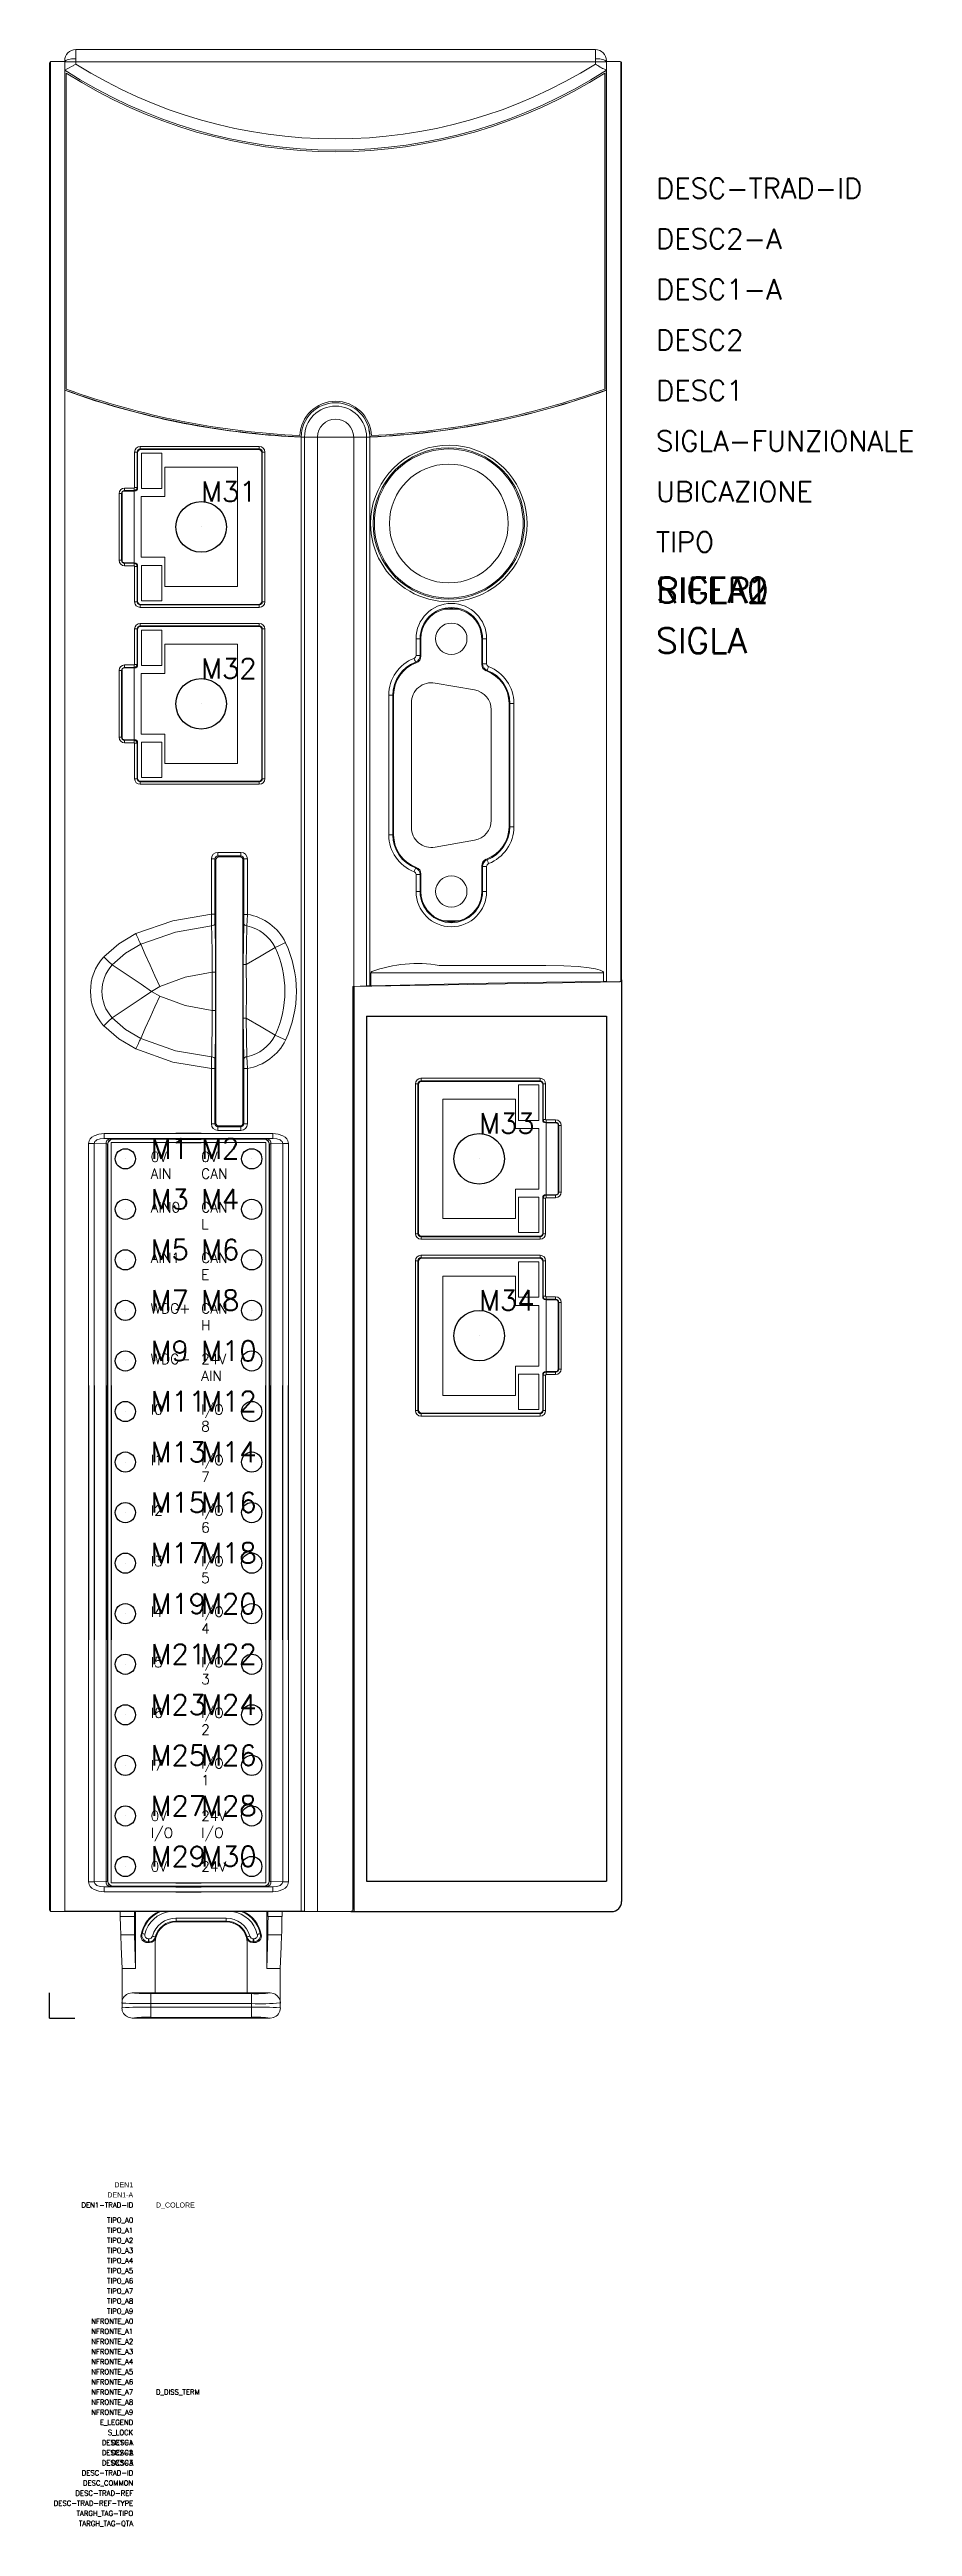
# Model space of a CAD drawing. Extents: x 0 to 85, y -50 to 195.
import ezdxf
from ezdxf.enums import TextEntityAlignment as Align

# ---------------------------------------------------------------- set-up
doc = ezdxf.new("R2010")
doc.units = 0
doc.header["$LTSCALE"] = 4
doc.layers.get('0').update_dxf_attribs({"linetype": 'CONTINUOUS'})
doc.styles.add('E_Comp-Data', font='arial.ttf')
doc.styles.add('E_Default-Att', font='romans.shx')
doc.styles.add('E_Desc', font='arial.ttf')
doc.styles.add('E_Lang-ID', font='romans.shx')
doc.styles.get("Standard").update_dxf_attribs({"font": 'romans.shx'})

msp = doc.modelspace()

# ---------------------------------------------------------------- texts
at = {"char_height": 1, "attachment_point": 1}
for s, insert in [('0V AIN', (10, 85.7)), ('0V CAN', (15, 85.7)), ('AIN0', (10, 80.7)), ('CAN L', (15, 80.7)), ('AIN1', (10, 75.7)), ('CAN E', (15, 75.7)), ('WDG+', (10, 70.7)), ('CAN H', (15, 70.7)), ('WDG-', (10, 65.7)), ('24V AIN', (15, 65.7)), ('I0', (10, 60.7)), ('I/O 8', (15, 60.7)), ('I1', (10, 55.7)), ('I/O 7', (15, 55.7)), ('I2', (10, 50.7)), ('I/O 6', (15, 50.7)), ('I3', (10, 45.7)), ('I/O 5', (15, 45.7)), ('I4', (10, 40.7)), ('I/O 4', (15, 40.7)), ('I5', (10, 35.7)), ('I/O 3', (15, 35.7)), ('I6', (10, 30.7)), ('I/O 2', (15, 30.7)), ('I7', (10, 25.5)), ('I/O 1', (15, 25.7)), ('0V I/O', (10, 20.5)), ('24V I/O', (15, 20.5)), ('0V', (10, 15.5)), ('24V', (15, 15.5))]:
    msp.add_mtext_dynamic_manual_height_columns(s, width=2.5, gutter_width=1, heights=[0], dxfattribs=dict(at, insert=insert))
at = {"color": 3}
for tag, p, s, height, flags in [('DESC-TRAD-ID', (60, 180), '', 2, 8), ('DESC2-A', (60, 175), '', 2, 8), ('DESC1-A', (60, 170), '', 2, 8), ('DESC2', (60, 165), '', 2, 8), ('DESC1', (60, 160), '', 2, 8), ('SIGLA-FUNZIONALE', (60, 155), '', 2, 9), ('UBICAZIONE', (60, 150), '', 2, 8), ('TIPO', (60, 145), '', 2, 9), ('SIGLA0', (60, 140), '', 2.5, 9), ('SIGLA1', (60, 140), '', 2.5, 9), ('SIGLA2', (60, 140), '', 2.5, 9), ('RIFER', (60, 140), 'RIFER ?', 2.5, 8), ('SIGLA', (60, 135), 'SIGLA ?', 2.5, 8)]:
    msp.add_attdef(tag, p, s, height=height, dxfattribs=dict(at, flags=flags))
at = {"color": 4, "flags": 8}
for tag, p in [('M31', (15, 150)), ('M32', (15, 132.5)), ('M33', (42.5, 87.5)), ('M1', (10, 85)), ('M2', (15, 85)), ('M3', (10, 80)), ('M4', (15, 80)), ('M5', (10, 75)), ('M6', (15, 75)), ('M7', (10, 70)), ('M8', (15, 70)), ('M34', (42.5, 70)), ('M9', (10, 65)), ('M10', (15, 65)), ('M11', (10, 60)), ('M12', (15, 60)), ('M13', (10, 55)), ('M14', (15, 55)), ('M15', (10, 50)), ('M16', (15, 50)), ('M17', (10, 45)), ('M18', (15, 45)), ('M19', (10, 40)), ('M20', (15, 40)), ('M21', (10, 35)), ('M22', (15, 35)), ('M23', (10, 30)), ('M24', (15, 30)), ('M25', (10, 25)), ('M26', (15, 25)), ('M27', (10, 20)), ('M28', (15, 20)), ('M29', (10, 15)), ('M30', (15, 15))]:
    msp.add_attdef(tag, p, '', height=2, dxfattribs=at)
at = {"flags": 9}
for tag, p, s, height in [('F31', (15, 147.5), '', 0.00001), ('F32', (15, 130), '', 0.00001), ('F1', (7.5, 85), '', 0.00001), ('F2', (20, 85), '', 0.00001), ('F33', (42.5, 85), '', 0.00001), ('F3', (7.5, 80), '', 0.00001), ('F4', (20, 80), '', 0.00001), ('F5', (7.5, 75), '', 0.00001), ('F6', (20, 75), '', 0.00001), ('F7', (7.5, 70), '', 0.00001), ('F8', (20, 70), '', 0.00001), ('F34', (42.5, 67.5), '', 0.00001), ('F9', (7.5, 65), '', 0.00001), ('F10', (20, 65), '', 0.00001), ('F11', (7.5, 60), '', 0.00001), ('F12', (20, 60), '', 0.00001), ('F13', (7.5, 55), '', 0.00001), ('F14', (20, 55), '', 0.00001), ('F15', (7.5, 50), '', 0.00001), ('F16', (20, 50), '', 0.00001), ('F17', (7.5, 45), '', 0.00001), ('F18', (20, 45), '', 0.00001), ('F19', (7.5, 40), '', 0.00001), ('F20', (20, 40), '', 0.00001), ('F21', (7.5, 35), '', 0.00001), ('F22', (20, 35), '', 0.00001), ('F23', (7.5, 30), '', 0.00001), ('F24', (20, 30), '', 0.00001), ('F25', (7.5, 25), '', 0.00001), ('F26', (20, 25), '', 0.00001), ('F27', (7.5, 20), '', 0.00001), ('F28', (20, 20), '', 0.00001), ('F29', (7.5, 15), '', 0.00001), ('F30', (20, 15), '', 0.00001), ('TIPOSIG', (0, 0), '3', 0.00000001), ('POSIZIONE', (0, 0), '', 0.00000001), ('P-TABELLA', (0, 0), '', 0.00000001), ('T-TABELLA', (0, 0), '', 0.00000001), ('H-TABELLA', (0, 0), '', 0.00000001), ('CODICE', (0, 0), '1xNNN', 0.00000001), ('NOTE1', (0, 0), '', 0.00000001), ('NOTE2', (0, 0), '', 0.00000001)]:
    msp.add_attdef(tag, p, s, height=height, dxfattribs=at)
at = {"color": 3, "flags": 9}
for tag, text, style, p in [('DEN1', '', 'E_Desc', (8.28, -16.74)), ('DEN1-A', '', 'E_Desc', (8.28, -17.74)), ('TIPO_A0', '', 'E_Default-Att', (8.28, -20.24)), ('TIPO_A1', '', 'E_Default-Att', (8.28, -21.24)), ('TIPO_A2', '', 'E_Default-Att', (8.28, -22.24)), ('TIPO_A3', '', 'E_Default-Att', (8.28, -23.24)), ('TIPO_A4', '', 'E_Default-Att', (8.28, -24.24)), ('TIPO_A5', '', 'E_Default-Att', (8.28, -25.24)), ('TIPO_A6', '', 'E_Default-Att', (8.28, -26.24)), ('TIPO_A7', '', 'E_Default-Att', (8.28, -27.24)), ('TIPO_A8', '', 'E_Default-Att', (8.28, -28.24)), ('TIPO_A9', '', 'E_Default-Att', (8.28, -29.24)), ('NFRONTE_A0', '', 'E_Default-Att', (8.28, -30.24)), ('NFRONTE_A1', '', 'E_Default-Att', (8.28, -31.24)), ('NFRONTE_A2', '', 'E_Default-Att', (8.28, -32.24)), ('NFRONTE_A3', '', 'E_Default-Att', (8.28, -33.24)), ('NFRONTE_A4', '', 'E_Default-Att', (8.28, -34.24)), ('NFRONTE_A5', '', 'E_Default-Att', (8.28, -35.24)), ('NFRONTE_A6', '', 'E_Default-Att', (8.28, -36.24)), ('NFRONTE_A7', '', 'E_Default-Att', (8.28, -37.24)), ('NFRONTE_A8', '', 'E_Default-Att', (8.28, -38.24)), ('NFRONTE_A9', '', 'E_Default-Att', (8.28, -39.24)), ('E_LEGEND', '', 'E_Default-Att', (8.28, -40.24)), ('S_LOCK', '', 'E_Default-Att', (8.28, -41.24)), ('DESC1-A', '', 'E_Default-Att', (8.28, -42.24)), ('DESC2-A', '', 'E_Default-Att', (8.28, -43.24)), ('DESC3-A', '', 'E_Default-Att', (8.28, -44.24)), ('DESC1', '', 'E_Default-Att', (8.28, -42.24)), ('DESC2', '', 'E_Default-Att', (8.28, -43.24)), ('DESC3', '', 'E_Default-Att', (8.28, -44.24)), ('DESC_COMMON', '', 'E_Default-Att', (8.28, -46.24)), ('DESC-TRAD-REF-TYPE', 'P', 'E_Default-Att', (8.28, -48.24)), ('DESC-TRAD-REF', '', 'E_Default-Att', (8.28, -47.24)), ('TARGH_TAG-TIPO', '', 'E_Default-Att', (8.28, -49.24)), ('TARGH_TAG-QTA', '', 'E_Default-Att', (8.28, -50.24))]:
    msp.add_attdef(tag, text=text, height=0.5, dxfattribs=dict(at, style=style)).set_placement(p, align=Align.RIGHT)
at = {"color": 2, "flags": 9}
for tag, style, p in [('DEN1-TRAD-ID', 'E_Lang-ID', (8.28, -18.74)), ('DESC-TRAD-ID', 'E_Default-Att', (8.28, -45.24))]:
    msp.add_attdef(tag, text='E_None', height=0.5, dxfattribs=dict(at, style=style)).set_placement(p, align=Align.RIGHT)
at = {"color": 3, "flags": 9}
for tag, p, style in [('D_COLORE', (10.53, -18.74), 'E_Comp-Data'), ('D_DISS_TERM', (10.53, -37.24), 'E_Default-Att')]:
    msp.add_attdef(tag, p, '', height=0.5, dxfattribs=dict(at, style=style))

# ---------------------------------------------------------------- linework, layer by layer
at = {"color": 7, "linetype": 'Continuous', "lineweight": 15}
for p, q in [((1.5, 193.54), (1.5, 193.62)), ((2.6, 193.78), (2.6, 194.72)), ((2.6, 194.72), (54, 194.72)), ((2.6, 193.52), (2.6, 193.78)), ((54, 194.72), (54, 193.78)), ((54, 193.78), (54, 193.52)), ((55.1, 193.54), (55.1, 193.62)), ((0, 10.74), (0, 193.34)), ((0.09, 10.58), (0.09, 193.51)), ((1.5, 193.54), (0.2, 193.54)), ((1.5, 193.54), (1.5, 193.52)), ((1.5, 193.52), (1.5, 192.68)), ((1.5, 193.52), (2.6, 193.52)), ((1.52, 192.69), (1.5, 192.68)), ((1.5, 192.68), (1.53, 192.63)), ((1.5, 161.02), (1.5, 192.68)), ((1.53, 161.04), (1.53, 192.63)), ((1.65, 161.13), (1.65, 192.4)), ((2.6, 193.28), (2.4, 193.16)), ((2.6, 193.28), (2.6, 193.52)), ((2.6, 193.52), (54, 193.52)), ((54, 193.52), (54, 193.28)), ((55.1, 193.52), (54, 193.52)), ((54, 193.28), (54.12, 193.21)), ((54.95, 192.4), (54.95, 161.13)), ((55.07, 161.04), (55.07, 192.63)), ((55.1, 193.52), (55.1, 193.54)), ((56.4, 193.54), (55.1, 193.54)), ((55.1, 192.68), (55.1, 193.52)), ((55.1, 192.68), (55.1, 161.02)), ((56.51, 193.51), (56.51, 102.54)), ((56.6, 193.34), (56.6, 102.7)), ((1.53, 161.04), (1.5, 161.02)), ((1.5, 161.02), (1.5, 10.59)), ((1.5, 161.02), (2.35, 160.72)), ((4.53, 159.99), (2.35, 160.72)), ((55.1, 161.02), (55.07, 161.04)), ((55.1, 102.52), (55.1, 161.02)), ((31.59, 157.09), (31.73, 156.41)), ((8.42, 151.4), (8.42, 154.91)), ((8.42, 154.91), (8.67, 154.91)), ((8.67, 151.4), (8.67, 154.91)), ((8.67, 154.91), (8.71, 154.86)), ((8.71, 151.35), (8.71, 154.86)), ((8.97, 155.46), (20.75, 155.46)), ((8.97, 155.46), (8.97, 155.21)), ((8.97, 155.21), (20.75, 155.21)), ((8.97, 155.21), (9.01, 155.16)), ((9.01, 155.16), (20.7, 155.16)), ((9.1, 154.8), (11.1, 154.8)), ((9.1, 151.3), (9.1, 154.8)), ((11.1, 154.8), (11.1, 151.3)), ((20.75, 155.21), (20.7, 155.16)), ((20.75, 155.46), (20.75, 155.21)), ((21.05, 154.91), (21, 154.86)), ((21, 154.86), (21, 140.14)), ((21.05, 154.91), (21.05, 140.09)), ((21.3, 154.91), (21.05, 154.91)), ((21.3, 154.91), (21.3, 140.09)), ((24.9, 156.38), (25.23, 156.38)), ((24.9, 10.59), (24.9, 156.38)), ((25.23, 156.38), (25.23, 10.58)), ((25.23, 156.38), (26.51, 156.38)), ((26.51, 156.38), (26.51, 10.55)), ((28.3, 156.38), (26.51, 156.38)), ((30.09, 156.38), (28.3, 156.38)), ((31.37, 156.38), (30.09, 156.38)), ((30.09, 102.05), (30.09, 156.38)), ((31.7, 156.38), (31.37, 156.38)), ((31.37, 102.1), (31.37, 156.38)), ((31.7, 102.12), (31.7, 156.38)), ((11.4, 153.4), (18.6, 153.4)), ((11.4, 150.5), (11.4, 153.4)), ((18.6, 153.4), (18.6, 141.6)), ((6.88, 144.2), (6.88, 150.8)), ((6.88, 150.8), (7.13, 150.8)), ((7.13, 144.2), (7.13, 150.8)), ((7.13, 150.8), (7.18, 150.75)), ((7.18, 144.25), (7.18, 150.75)), ((7.25, 151), (7.24, 150.99)), ((7.43, 151.35), (8.37, 151.35)), ((7.43, 151.35), (7.43, 151.1)), ((7.43, 151.1), (8.37, 151.1)), ((7.43, 151.1), (7.48, 151.05)), ((7.47, 151.05), (7.46, 151.05)), ((7.48, 151.05), (7.47, 151.05)), ((7.93, 151.05), (7.48, 151.05)), ((7.93, 151.05), (8.41, 151.05)), ((8.37, 151.35), (8.37, 151.1)), ((8.37, 151.1), (8.41, 151.05)), ((8.38, 143.95), (8.38, 151.05)), ((8.42, 151.4), (8.67, 151.4)), ((8.67, 151.4), (8.71, 151.35)), ((9.08, 150.5), (11.4, 150.5)), ((9.08, 144.5), (9.08, 150.5)), ((11.1, 151.3), (9.1, 151.3)), ((6.88, 144.2), (7.13, 144.2)), ((7.13, 144.2), (7.18, 144.25)), ((7.18, 144.24), (7.18, 144.25)), ((7.18, 144.23), (7.18, 144.24)), ((7.24, 144.01), (7.23, 144.02)), ((7.43, 143.9), (7.48, 143.95)), ((8.37, 143.9), (7.43, 143.9)), ((7.43, 143.65), (7.43, 143.9)), ((8.37, 143.65), (7.43, 143.65)), ((7.48, 143.95), (7.93, 143.95)), ((8.41, 143.95), (7.93, 143.95)), ((8.37, 143.9), (8.41, 143.95)), ((8.37, 143.65), (8.37, 143.9)), ((8.42, 140.09), (8.42, 143.6)), ((8.42, 143.6), (8.67, 143.6)), ((8.67, 143.6), (8.71, 143.65)), ((8.67, 140.09), (8.67, 143.6)), ((8.71, 140.14), (8.71, 143.65)), ((11.4, 144.5), (9.08, 144.5)), ((9.1, 143.7), (11.1, 143.7)), ((9.1, 140.2), (9.1, 143.7)), ((11.1, 143.7), (11.1, 140.2)), ((11.4, 141.6), (11.4, 144.5)), ((8.42, 140.09), (8.67, 140.09)), ((8.67, 140.09), (8.71, 140.14)), ((9.01, 139.84), (8.97, 139.79)), ((20.75, 139.79), (8.97, 139.79)), ((8.97, 139.79), (8.97, 139.54)), ((20.7, 139.84), (9.01, 139.84)), ((11.1, 140.2), (9.1, 140.2)), ((18.6, 141.6), (11.4, 141.6)), ((20.75, 139.79), (20.7, 139.84)), ((20.75, 139.54), (20.75, 139.79)), ((21.05, 140.09), (21, 140.14)), ((21.3, 140.09), (21.05, 140.09)), ((8.42, 133.9), (8.42, 137.41)), ((8.42, 137.41), (8.67, 137.41)), ((8.67, 133.9), (8.67, 137.41)), ((8.67, 137.41), (8.71, 137.36)), ((8.71, 133.85), (8.71, 137.36)), ((20.75, 139.54), (8.97, 139.54)), ((8.97, 137.96), (20.75, 137.96)), ((8.97, 137.96), (8.97, 137.71)), ((8.97, 137.71), (20.75, 137.71)), ((8.97, 137.71), (9.01, 137.66)), ((9.01, 137.66), (20.7, 137.66)), ((9.1, 133.8), (9.1, 137.3)), ((9.1, 137.3), (11.1, 137.3)), ((11.1, 137.3), (11.1, 133.8)), ((20.7, 137.66), (20.75, 137.71)), ((20.75, 137.71), (20.75, 137.96)), ((21.05, 137.41), (21, 137.36)), ((21, 137.36), (21, 122.64)), ((21.05, 137.41), (21.05, 122.59)), ((21.3, 137.41), (21.05, 137.41)), ((21.3, 137.41), (21.3, 122.59)), ((40.53, 139.35), (38.97, 139.35)), ((11.4, 135.9), (18.6, 135.9)), ((11.4, 133), (11.4, 135.9)), ((18.6, 135.9), (18.6, 124.1)), ((36.26, 134.78), (36.26, 136.44)), ((36.66, 136.44), (36.26, 136.44)), ((36.26, 134.78), (36.66, 134.78)), ((36.66, 136.44), (36.66, 134.78)), ((36.66, 136.44), (36.74, 136.44)), ((36.74, 134.72), (36.66, 134.78)), ((36.74, 136.44), (36.74, 134.72)), ((42.76, 136.44), (42.76, 133.91)), ((42.84, 136.44), (42.76, 136.44)), ((42.84, 136.44), (42.84, 133.97)), ((43.24, 136.44), (42.84, 136.44)), ((43.24, 136.44), (43.24, 133.97)), ((6.88, 126.7), (6.88, 133.3)), ((6.88, 133.3), (7.13, 133.3)), ((7.13, 126.7), (7.13, 133.3)), ((7.13, 133.3), (7.18, 133.25)), ((7.18, 126.75), (7.18, 133.25)), ((7.25, 133.5), (7.24, 133.49)), ((7.43, 133.85), (8.37, 133.85)), ((7.43, 133.85), (7.43, 133.6)), ((7.43, 133.6), (8.37, 133.6)), ((7.43, 133.6), (7.48, 133.55)), ((7.47, 133.55), (7.46, 133.55)), ((7.48, 133.55), (7.47, 133.55)), ((7.93, 133.55), (7.48, 133.55)), ((7.93, 133.55), (8.41, 133.55)), ((8.37, 133.85), (8.37, 133.6)), ((8.37, 133.6), (8.41, 133.55)), ((8.38, 126.45), (8.38, 133.55)), ((8.42, 133.9), (8.67, 133.9)), ((8.67, 133.9), (8.71, 133.85)), ((9.08, 133), (11.4, 133)), ((9.08, 127), (9.08, 133)), ((11.1, 133.8), (9.1, 133.8)), ((36.28, 134.06), (36.21, 134.12)), ((42.76, 133.91), (42.84, 133.97)), ((43.24, 133.97), (42.84, 133.97)), ((43.29, 133.31), (43.22, 133.25)), ((33.56, 117.03), (33.56, 130.86)), ((33.56, 130.86), (33.96, 130.86)), ((33.96, 117.03), (33.96, 130.86)), ((33.96, 130.86), (34.04, 130.86)), ((34.04, 117.03), (34.04, 130.86)), ((35.8, 117.79), (35.8, 130.09)), ((38.15, 132.06), (42.05, 131.38)), ((45.54, 130.05), (45.46, 130.05)), ((45.46, 130.05), (45.46, 117.84)), ((45.54, 130.05), (45.54, 117.84)), ((45.94, 130.05), (45.54, 130.05)), ((45.94, 130.05), (45.94, 117.84)), ((43.7, 129.41), (43.7, 118.48)), ((6.88, 126.7), (7.13, 126.7)), ((7.13, 126.7), (7.18, 126.75)), ((7.18, 126.74), (7.18, 126.75)), ((7.18, 126.73), (7.18, 126.74)), ((7.24, 126.51), (7.23, 126.52)), ((7.43, 126.4), (7.48, 126.45)), ((8.37, 126.4), (7.43, 126.4)), ((7.43, 126.15), (7.43, 126.4)), ((8.37, 126.15), (7.43, 126.15)), ((7.48, 126.45), (7.93, 126.45)), ((8.41, 126.45), (7.93, 126.45)), ((8.37, 126.4), (8.41, 126.45)), ((8.37, 126.15), (8.37, 126.4)), ((8.42, 122.59), (8.42, 126.1)), ((8.42, 126.1), (8.67, 126.1)), ((8.67, 126.1), (8.71, 126.15)), ((8.67, 122.59), (8.67, 126.1)), ((8.71, 122.64), (8.71, 126.15)), ((11.4, 127), (9.08, 127)), ((9.1, 122.7), (9.1, 126.2)), ((9.1, 126.2), (11.1, 126.2)), ((11.1, 126.2), (11.1, 122.7)), ((11.4, 124.1), (11.4, 127)), ((8.42, 122.59), (8.67, 122.59)), ((8.67, 122.59), (8.71, 122.64)), ((11.1, 122.7), (9.1, 122.7)), ((18.6, 124.1), (11.4, 124.1)), ((21.05, 122.59), (21, 122.64)), ((21.3, 122.59), (21.05, 122.59)), ((8.97, 122.29), (9.01, 122.34)), ((20.75, 122.29), (8.97, 122.29)), ((8.97, 122.04), (8.97, 122.29)), ((20.75, 122.04), (8.97, 122.04)), ((20.7, 122.34), (9.01, 122.34)), ((20.75, 122.29), (20.7, 122.34)), ((20.75, 122.04), (20.75, 122.29)), ((45.54, 117.84), (45.46, 117.84)), ((45.94, 117.84), (45.54, 117.84)), ((16.66, 115.31), (18.92, 115.31)), ((16.66, 115.31), (16.66, 114.96)), ((18.92, 115.31), (18.92, 114.96)), ((33.56, 117.03), (33.96, 117.03)), ((33.96, 117.03), (34.04, 117.03)), ((42.05, 116.51), (38.15, 115.82)), ((16.01, 109.2), (16.01, 114.66)), ((16.01, 114.66), (16.36, 114.66)), ((16.36, 109.2), (16.36, 114.66)), ((16.45, 114.57), (16.36, 114.66)), ((16.45, 88.55), (16.45, 114.57)), ((16.66, 114.96), (18.92, 114.96)), ((16.66, 114.96), (16.75, 114.87)), ((16.75, 114.87), (18.83, 114.87)), ((18.83, 114.87), (18.92, 114.96)), ((19.22, 114.66), (19.13, 114.57)), ((19.13, 114.57), (19.13, 88.55)), ((19.22, 114.66), (19.22, 109.18)), ((19.57, 114.66), (19.22, 114.66)), ((19.57, 114.66), (19.57, 109.18)), ((36.21, 113.76), (36.28, 113.83)), ((36.26, 111.44), (36.26, 113.11)), ((36.26, 113.11), (36.66, 113.11)), ((36.66, 113.11), (36.74, 113.17)), ((36.66, 113.11), (36.66, 111.44)), ((36.74, 113.17), (36.74, 111.44)), ((42.84, 113.92), (42.76, 113.98)), ((42.76, 113.98), (42.76, 111.44)), ((42.84, 113.92), (42.84, 111.44)), ((43.24, 113.92), (42.84, 113.92)), ((43.22, 114.64), (43.29, 114.58)), ((43.24, 113.92), (43.24, 111.44)), ((36.26, 111.44), (36.66, 111.44)), ((36.74, 111.44), (36.66, 111.44)), ((42.84, 111.44), (42.76, 111.44)), ((43.24, 111.44), (42.84, 111.44)), ((16.01, 109.2), (16.36, 109.2)), ((16.06, 107.12), (16.04, 108.05)), ((19.22, 109.18), (19.57, 109.18)), ((38.97, 108.54), (40.53, 108.54)), ((16.43, 103.45), (16.08, 103.45)), ((16.08, 103.45), (16.08, 99.67)), ((16.43, 103.45), (16.43, 99.67)), ((54.82, 103.38), (31.78, 103.38)), ((31.78, 102.12), (31.78, 103.38)), ((48.05, 104.13), (38.55, 104.13)), ((49.11, 104.13), (48.05, 104.13)), ((54.82, 103.38), (54.82, 102.52)), ((10.09, 101.56), (10.9, 102.05)), ((10.9, 101.07), (10.09, 101.56)), ((56.4, 102.5), (30, 102.04)), ((30.09, 102.05), (30, 102.04)), ((30, 10.74), (30, 102.04)), ((31.78, 102.12), (31.7, 102.12)), ((55.1, 102.52), (54.82, 102.52)), ((16.43, 99.67), (16.08, 99.67)), ((16.01, 88.46), (16.01, 93.93)), ((16.36, 93.93), (16.01, 93.93)), ((16.36, 88.46), (16.36, 93.93)), ((19.22, 93.94), (19.22, 88.46)), ((19.57, 93.94), (19.22, 93.94)), ((19.57, 93.94), (19.57, 88.46)), ((36.2, 77.59), (36.2, 92.41)), ((36.2, 92.41), (36.45, 92.41)), ((36.45, 77.59), (36.45, 92.41)), ((36.45, 92.41), (36.5, 92.36)), ((36.5, 77.64), (36.5, 92.36)), ((36.75, 92.96), (48.53, 92.96)), ((36.75, 92.96), (36.75, 92.71)), ((36.75, 92.71), (48.53, 92.71)), ((36.75, 92.71), (36.8, 92.66)), ((36.8, 92.66), (48.49, 92.66)), ((38.9, 79.1), (38.9, 90.9)), ((38.9, 90.9), (46.1, 90.9)), ((46.1, 90.9), (46.1, 88)), ((46.4, 92.3), (48.4, 92.3)), ((46.4, 88.8), (46.4, 92.3)), ((48.4, 92.3), (48.4, 88.8)), ((48.53, 92.71), (48.49, 92.66)), ((48.53, 92.96), (48.53, 92.71)), ((48.83, 92.41), (48.79, 92.36)), ((48.79, 92.36), (48.79, 88.85)), ((48.83, 92.41), (48.83, 88.9)), ((49.08, 92.41), (48.83, 92.41)), ((49.08, 92.41), (49.08, 88.9)), ((16.01, 88.46), (16.36, 88.46)), ((16.36, 88.46), (16.45, 88.55)), ((16.75, 88.25), (16.66, 88.16)), ((18.83, 88.25), (16.75, 88.25)), ((18.92, 88.16), (18.83, 88.25)), ((19.13, 88.55), (19.22, 88.46)), ((19.57, 88.46), (19.22, 88.46)), ((48.4, 88.8), (46.4, 88.8)), ((48.83, 88.9), (48.79, 88.85)), ((49.08, 88.9), (48.83, 88.9)), ((49.13, 88.6), (49.09, 88.55)), ((49.09, 88.55), (49.57, 88.55)), ((49.12, 88.55), (49.12, 81.45)), ((49.13, 88.85), (50.07, 88.85)), ((49.13, 88.85), (49.13, 88.6)), ((49.13, 88.6), (50.07, 88.6)), ((50.02, 88.55), (49.57, 88.55)), ((50.07, 88.6), (50.02, 88.55)), ((50.07, 88.85), (50.07, 88.6)), ((50.26, 88.49), (50.27, 88.48)), ((50.37, 88.3), (50.32, 88.25)), ((50.32, 88.27), (50.32, 88.26)), ((50.32, 88.26), (50.32, 88.25)), ((50.32, 88.25), (50.32, 81.75)), ((50.37, 88.3), (50.37, 81.7)), ((50.62, 88.3), (50.37, 88.3)), ((50.62, 88.3), (50.62, 81.7)), ((3.87, 62.57), (3.87, 86.52)), ((3.87, 86.52), (4.43, 86.52)), ((4.43, 86.52), (5.6, 86.48)), ((4.43, 62.57), (4.43, 86.52)), ((5.4, 87.5), (12.5, 87.5)), ((5.4, 87.5), (5.4, 87)), ((5.4, 87), (5.95, 86.98)), ((5.4, 87), (12.5, 87)), ((5.6, 62.57), (5.6, 86.48)), ((5.75, 62.57), (5.75, 86.46)), ((5.77, 86.44), (5.75, 86.46)), ((5.77, 62.57), (5.77, 86.44)), ((6.1, 86.61), (12.5, 86.61)), ((6.1, 62.57), (6.1, 86.61)), ((6.25, 86.96), (6.27, 86.94)), ((6.27, 86.94), (12.5, 86.94)), ((22.1, 87.5), (15, 87.5)), ((22.1, 87), (15, 87)), ((21.23, 86.94), (15, 86.94)), ((21.4, 86.61), (15, 86.61)), ((18.92, 88.16), (16.66, 88.16)), ((16.66, 88.16), (16.66, 87.81)), ((18.92, 87.81), (16.66, 87.81)), ((18.92, 87.81), (18.92, 88.16)), ((21.25, 86.96), (21.23, 86.94)), ((21.4, 62.57), (21.4, 86.61)), ((22.1, 87), (21.55, 86.98)), ((21.73, 86.44), (21.75, 86.46)), ((21.73, 62.57), (21.73, 86.44)), ((21.75, 62.57), (21.75, 86.46)), ((23.07, 86.52), (21.9, 86.48)), ((21.9, 62.57), (21.9, 86.48)), ((22.1, 87.5), (22.1, 87)), ((23.07, 62.57), (23.07, 86.52)), ((23.63, 86.52), (23.07, 86.52)), ((23.63, 62.57), (23.63, 86.52)), ((46.1, 88), (48.42, 88)), ((48.42, 88), (48.42, 82)), ((46.1, 82), (46.1, 79.1)), ((48.42, 82), (46.1, 82)), ((46.4, 81.2), (48.4, 81.2)), ((46.4, 77.7), (46.4, 81.2)), ((48.4, 81.2), (48.4, 77.7)), ((48.83, 81.1), (48.79, 81.15)), ((48.79, 81.15), (48.79, 77.64)), ((48.83, 81.1), (48.83, 77.59)), ((49.08, 81.1), (48.83, 81.1)), ((49.08, 81.1), (49.08, 77.59)), ((49.13, 81.4), (49.09, 81.45)), ((49.57, 81.45), (49.09, 81.45)), ((50.07, 81.4), (49.13, 81.4)), ((49.13, 81.15), (49.13, 81.4)), ((50.07, 81.15), (49.13, 81.15)), ((49.57, 81.45), (50.02, 81.45)), ((50.07, 81.4), (50.02, 81.45)), ((50.02, 81.45), (50.03, 81.45)), ((50.03, 81.45), (50.04, 81.45)), ((50.07, 81.15), (50.07, 81.4)), ((50.25, 81.5), (50.26, 81.51)), ((50.37, 81.7), (50.32, 81.75)), ((50.62, 81.7), (50.37, 81.7)), ((46.1, 79.1), (38.9, 79.1)), ((36.2, 77.59), (36.45, 77.59)), ((36.45, 77.59), (36.5, 77.64)), ((36.8, 77.34), (36.75, 77.29)), ((48.53, 77.29), (36.75, 77.29)), ((36.75, 77.29), (36.75, 77.04)), ((48.53, 77.04), (36.75, 77.04)), ((48.49, 77.34), (36.8, 77.34)), ((48.4, 77.7), (46.4, 77.7)), ((48.53, 77.29), (48.49, 77.34)), ((48.53, 77.04), (48.53, 77.29)), ((48.83, 77.59), (48.79, 77.64)), ((49.08, 77.59), (48.83, 77.59)), ((36.2, 60.09), (36.2, 74.91)), ((36.2, 74.91), (36.45, 74.91)), ((36.45, 60.09), (36.45, 74.91)), ((36.45, 74.91), (36.5, 74.86)), ((36.5, 60.14), (36.5, 74.86)), ((36.75, 75.46), (48.53, 75.46)), ((36.75, 75.46), (36.75, 75.21)), ((36.75, 75.21), (48.53, 75.21)), ((36.75, 75.21), (36.8, 75.16)), ((36.8, 75.16), (48.49, 75.16)), ((46.4, 74.8), (48.4, 74.8)), ((46.4, 71.3), (46.4, 74.8)), ((48.4, 74.8), (48.4, 71.3)), ((48.49, 75.16), (48.53, 75.21)), ((48.53, 75.21), (48.53, 75.46)), ((48.83, 74.91), (48.79, 74.86)), ((48.79, 74.86), (48.79, 71.35)), ((48.83, 74.91), (48.83, 71.4)), ((49.08, 74.91), (48.83, 74.91)), ((49.08, 74.91), (49.08, 71.4)), ((38.9, 73.4), (46.1, 73.4)), ((38.9, 61.6), (38.9, 73.4)), ((46.1, 73.4), (46.1, 70.5)), ((48.4, 71.3), (46.4, 71.3)), ((48.83, 71.4), (48.79, 71.35)), ((49.08, 71.4), (48.83, 71.4)), ((49.13, 71.1), (49.09, 71.05)), ((49.09, 71.05), (49.57, 71.05)), ((49.12, 71.05), (49.12, 63.95)), ((49.13, 71.35), (50.07, 71.35)), ((49.13, 71.35), (49.13, 71.1)), ((49.13, 71.1), (50.07, 71.1)), ((50.02, 71.05), (49.57, 71.05)), ((50.07, 71.1), (50.02, 71.05)), ((50.07, 71.35), (50.07, 71.1)), ((46.1, 70.5), (48.42, 70.5)), ((48.42, 70.5), (48.42, 64.5)), ((50.26, 70.99), (50.27, 70.98)), ((50.37, 70.8), (50.32, 70.75)), ((50.32, 70.77), (50.32, 70.76)), ((50.32, 70.76), (50.32, 70.75)), ((50.32, 70.75), (50.32, 64.25)), ((50.37, 70.8), (50.37, 64.2)), ((50.62, 70.8), (50.37, 70.8)), ((50.62, 70.8), (50.62, 64.2)), ((46.1, 64.5), (46.1, 61.6)), ((48.42, 64.5), (46.1, 64.5)), ((49.13, 63.9), (49.09, 63.95)), ((49.57, 63.95), (49.09, 63.95)), ((50.07, 63.9), (49.13, 63.9)), ((49.13, 63.65), (49.13, 63.9)), ((49.57, 63.95), (50.02, 63.95)), ((50.07, 63.9), (50.02, 63.95)), ((50.02, 63.95), (50.03, 63.95)), ((50.03, 63.95), (50.04, 63.95)), ((50.07, 63.65), (50.07, 63.9)), ((50.25, 64), (50.26, 64.01)), ((50.37, 64.2), (50.32, 64.25)), ((50.62, 64.2), (50.37, 64.2)), ((46.1, 61.6), (38.9, 61.6)), ((46.4, 63.7), (48.4, 63.7)), ((46.4, 60.2), (46.4, 63.7)), ((48.4, 63.7), (48.4, 60.2)), ((48.83, 63.6), (48.79, 63.65)), ((48.79, 63.65), (48.79, 60.14)), ((48.83, 63.6), (48.83, 60.09)), ((49.08, 63.6), (48.83, 63.6)), ((49.08, 63.6), (49.08, 60.09)), ((50.07, 63.65), (49.13, 63.65)), ((36.2, 60.09), (36.45, 60.09)), ((36.45, 60.09), (36.5, 60.14)), ((36.75, 59.79), (36.8, 59.84)), ((48.53, 59.79), (36.75, 59.79)), ((36.75, 59.54), (36.75, 59.79)), ((48.53, 59.54), (36.75, 59.54)), ((48.49, 59.84), (36.8, 59.84)), ((48.4, 60.2), (46.4, 60.2)), ((48.53, 59.79), (48.49, 59.84)), ((48.53, 59.54), (48.53, 59.79)), ((48.83, 60.09), (48.79, 60.14)), ((49.08, 60.09), (48.83, 60.09)), ((3.87, 37.43), (3.87, 13.48)), ((4.43, 37.43), (4.43, 13.48)), ((5.6, 37.43), (5.6, 13.52)), ((5.75, 37.43), (5.75, 13.54)), ((5.77, 37.43), (5.77, 13.56)), ((6.1, 37.43), (6.1, 13.39)), ((21.4, 37.43), (21.4, 13.39)), ((21.73, 37.43), (21.73, 13.56)), ((21.75, 37.43), (21.75, 13.54)), ((21.9, 37.43), (21.9, 13.52)), ((23.07, 37.43), (23.07, 13.48)), ((23.63, 37.43), (23.63, 13.48)), ((3.87, 13.48), (4.43, 13.48)), ((4.43, 13.48), (5.6, 13.52)), ((5.4, 13), (5.95, 13.02)), ((5.4, 13), (12.5, 13)), ((5.4, 12.5), (5.4, 13)), ((5.4, 12.5), (12.5, 12.5)), ((5.77, 13.56), (5.75, 13.54)), ((6.1, 13.39), (12.5, 13.39)), ((6.25, 13.04), (6.27, 13.06)), ((6.27, 13.06), (12.5, 13.06)), ((21.4, 13.39), (15, 13.39)), ((21.23, 13.06), (15, 13.06)), ((22.1, 13), (15, 13)), ((22.1, 12.5), (15, 12.5)), ((21.25, 13.04), (21.23, 13.06)), ((22.1, 13), (21.55, 13.02)), ((21.73, 13.56), (21.75, 13.54)), ((23.07, 13.48), (21.9, 13.52)), ((22.1, 12.5), (22.1, 13)), ((23.63, 13.48), (23.07, 13.48)), ((26.6, 10.54), (0.2, 10.54)), ((24.9, 10.59), (1.5, 10.59)), ((7, 10.06), (7, 10.54)), ((8.39, 10.06), (7, 10.06)), ((8.39, 10.54), (8.39, 10.06)), ((8.5, 10.54), (8.5, 4.91)), ((12.51, 9.9), (17.49, 9.9)), ((21.5, 4.91), (21.5, 10.54)), ((21.61, 10.54), (21.61, 10.06)), ((21.61, 10.06), (23, 10.06)), ((23, 10.54), (23, 10.06)), ((26.6, 10.54), (26.51, 10.55)), ((29.8, 10.54), (26.6, 10.54)), ((8.41, 8.25), (7.04, 8.25)), ((7.08, 7.04), (7.04, 8.25)), ((8.41, 8.25), (8.5, 4.91)), ((9.06, 8.27), (9.16, 8.37)), ((9.69, 7.47), (9.78, 7.55)), ((9.69, 7.47), (9.89, 7.47)), ((9.78, 7.85), (9.84, 7.85)), ((9.78, 7.55), (9.78, 7.85)), ((9.84, 7.55), (9.78, 7.55)), ((9.84, 7.85), (9.84, 7.55)), ((9.89, 7.47), (9.84, 7.55)), ((10.46, 8.03), (10.53, 7.97)), ((10.46, 2.5), (10.46, 7.47)), ((10.52, 7.95), (10.53, 7.97)), ((17.49, 9.6), (12.51, 9.6)), ((12.51, 9.52), (12.51, 9.6)), ((17.49, 9.52), (12.51, 9.52)), ((17.49, 9.6), (17.49, 9.52)), ((19.48, 7.96), (19.54, 8.02)), ((19.48, 7.96), (19.48, 7.95)), ((19.54, 7.47), (19.54, 2.5)), ((20.16, 7.55), (20.11, 7.47)), ((20.11, 7.47), (20.31, 7.47)), ((20.16, 7.85), (20.22, 7.85)), ((20.16, 7.85), (20.16, 7.55)), ((20.22, 7.55), (20.16, 7.55)), ((20.22, 7.85), (20.22, 7.55)), ((20.22, 7.55), (20.31, 7.47)), ((20.84, 8.36), (20.94, 8.26)), ((21.59, 8.25), (21.5, 4.91)), ((21.59, 8.25), (22.96, 8.25)), ((22.92, 7.04), (22.96, 8.25)), ((7.17, 4.91), (7.08, 7.04)), ((7.17, 4.91), (8.5, 4.91)), ((7.17, 4.91), (7.17, 2.5)), ((22.83, 4.91), (21.5, 4.91)), ((22.92, 7.04), (22.83, 4.91)), ((22.83, 4.91), (22.83, 2.5)), ((7.17, 1.5), (7.17, 2.5)), ((8.17, 2.5), (10.46, 2.5)), ((19.54, 2.5), (10.46, 2.5)), ((19.54, 2.5), (21.83, 2.5)), ((22.83, 1.5), (22.83, 2.5)), ((7.2, 1.5), (7.2, 1)), ((8.17, 0), (8.17, 0)), ((21.83, 0), (8.17, 0)), ((10.02, 2.43), (10.02, 1.43)), ((10.02, 2.43), (19.98, 2.43)), ((10.02, 1.43), (10.02, 1.07)), ((10.02, 1.43), (19.98, 1.43)), ((19.98, 1.07), (10.02, 1.07)), ((10.02, 0.07), (10.02, 1.07)), ((19.98, 0.07), (10.02, 0.07)), ((19.98, 2.43), (19.98, 1.43)), ((19.98, 1.07), (19.98, 1.43)), ((19.98, 0.07), (19.98, 1.07)), ((22.2, 0.07), (21.83, 0)), ((22.83, 1), (22.83, 1.51))]:
    msp.add_line(p, q, dxfattribs=at)
for p, q in [((30.09, 102.05), (30.09, 10.54)), ((31.37, 102.1), (31.37, 102.07)), ((31.37, 102.1), (31.37, 102.07)), ((55.1, 102.52), (55.1, 102.48)), ((56.6, 102.7), (56.6, 11.54)), ((31.37, 99.1), (31.37, 13.54)), ((31.37, 99.1), (55.1, 99.1)), ((55.1, 99.1), (55.1, 13.54)), ((15, 87.5), (12.5, 87.5)), ((12.5, 87), (15, 87)), ((12.5, 86.94), (15, 86.94)), ((12.5, 86.61), (15, 86.61)), ((3.87, 62.57), (3.87, 37.43)), ((4.43, 62.57), (4.43, 37.43)), ((5.6, 62.57), (5.6, 37.43)), ((5.75, 62.57), (5.75, 37.43)), ((5.77, 37.43), (5.77, 62.57)), ((6.1, 62.57), (6.1, 37.43)), ((21.4, 37.43), (21.4, 62.57)), ((21.73, 62.57), (21.73, 37.43)), ((21.75, 37.43), (21.75, 62.57)), ((21.9, 37.43), (21.9, 62.57)), ((23.07, 37.43), (23.07, 62.57)), ((23.63, 37.43), (23.63, 62.57)), ((12.5, 13.39), (15, 13.39)), ((12.5, 13.06), (15, 13.06)), ((12.5, 13), (15, 13)), ((12.5, 12.5), (15, 12.5)), ((31.37, 13.54), (55.1, 13.54)), ((29.8, 10.54), (55.6, 10.54)), ((0, 0), (0, 2.5)), ((0, 0), (2.5, 0))]:
    msp.add_line(p, q)
at = {"color": 7, "linetype": 'Continuous', "lineweight": 15, "flags": 128}
for points in [[(0.09, 193.51), (0.14, 193.53), (0.2, 193.54)], [(56.4, 193.54), (56.46, 193.53), (56.51, 193.51)], [(7.46, 151.05), (7.33, 151.03), (7.25, 151)], [(7.46, 133.55), (7.33, 133.53), (7.25, 133.5)], [(36.07, 134.5), (36.12, 134.36), (36.16, 134.24), (36.2, 134.16), (36.21, 134.12)], [(43.43, 133.69), (43.38, 133.55), (43.34, 133.43), (43.3, 133.34), (43.29, 133.31)], [(36.07, 113.39), (36.12, 113.53), (36.16, 113.65), (36.2, 113.73), (36.21, 113.76)], [(43.43, 114.2), (43.38, 114.34), (43.34, 114.46), (43.3, 114.54), (43.29, 114.58)], [(8.55, 107.27), (12.2, 108.55), (16.01, 109.2)], [(9.02, 106.22), (12.45, 107.43), (16.04, 108.05)], [(16.04, 108.05), (16.02, 108.6), (16.01, 109.2)], [(16.04, 108.05), (16.16, 108.07), (16.27, 108.11), (16.35, 108.18), (16.37, 108.25)], [(16.36, 109.2), (16.37, 108.7), (16.37, 108.25)], [(19.16, 104.23), (19.18, 106.32), (19.21, 108.23)], [(19.21, 108.23), (19.22, 108.68), (19.22, 109.18)], [(19.21, 108.23), (19.24, 108.16), (19.31, 108.1), (19.41, 108.06), (19.52, 108.04)], [(19.52, 108.04), (19.49, 106.21), (19.46, 104.21)], [(19.57, 109.18), (19.55, 108.58), (19.52, 108.04)], [(5.36, 104.96), (6.84, 106.27), (8.55, 107.27)], [(6.21, 104.19), (7.51, 105.35), (9.02, 106.22)], [(8.55, 107.27), (8.61, 107.13), (8.67, 106.99), (8.73, 106.85), (8.79, 106.72), (8.85, 106.59), (8.91, 106.46), (8.96, 106.34), (9.02, 106.22)], [(9.02, 106.22), (9.47, 105.21), (9.95, 104.16), (10.43, 103.09), (10.9, 102.05)], [(16.08, 103.45), (16.08, 105.34), (16.06, 107.12)], [(22.31, 105.89), (20.95, 105.09), (19.46, 104.21)], [(23.35, 106.38), (22.81, 106.12), (22.31, 105.89)], [(5.36, 104.96), (5.8, 104.55), (6.21, 104.19)], [(6.2, 104.19), (7.1, 103.58), (8.06, 102.94), (9.06, 102.26), (10.09, 101.56)], [(10.9, 102.05), (13.42, 102.95), (16.08, 103.45)], [(19.16, 98.9), (19.16, 101.56), (19.16, 104.23)], [(19.46, 104.21), (19.48, 101.56), (19.46, 98.92)], [(49.11, 104.13), (50.87, 104.09), (52.29, 104.02), (53.38, 103.9), (54, 103.79), (54.46, 103.66), (54.73, 103.52), (54.8, 103.45), (54.82, 103.42), (54.82, 103.38)], [(6.2, 98.94), (7.1, 99.54), (8.06, 100.19), (9.06, 100.87), (10.09, 101.56)], [(9.02, 96.9), (9.47, 97.91), (9.95, 98.97), (10.43, 100.03), (10.9, 101.07)], [(16.08, 99.67), (13.42, 100.17), (10.9, 101.07)], [(31.37, 102.1), (30.72, 102.07), (30.09, 102.05)], [(31.37, 102.1), (31.52, 102.11), (31.7, 102.12)], [(54.82, 102.52), (49.15, 102.46), (43.4, 102.37), (37.6, 102.25), (31.78, 102.12)], [(55.1, 102.52), (55.72, 102.51), (56.43, 102.51)], [(56.43, 102.51), (56.47, 102.52), (56.51, 102.54)], [(5.36, 98.16), (5.8, 98.57), (6.2, 98.94)], [(8.55, 95.86), (6.84, 96.85), (5.36, 98.16)], [(9.02, 96.9), (7.51, 97.78), (6.21, 98.94)], [(19.21, 94.89), (19.18, 96.8), (19.16, 98.89)], [(19.46, 98.92), (19.49, 96.91), (19.52, 95.09)], [(22.31, 97.23), (20.95, 98.04), (19.46, 98.92)], [(8.55, 95.86), (8.61, 96), (8.67, 96.13), (8.73, 96.27), (8.79, 96.4), (8.85, 96.53), (8.91, 96.66), (8.96, 96.78), (9.02, 96.9)], [(16.01, 93.93), (12.2, 94.57), (8.55, 95.86)], [(16.04, 95.07), (12.45, 95.69), (9.02, 96.9)], [(23.35, 96.75), (22.81, 97), (22.31, 97.23)], [(16.01, 93.93), (16.02, 94.53), (16.04, 95.07)], [(16.37, 94.87), (16.35, 94.94), (16.27, 95.01), (16.16, 95.05), (16.04, 95.07)], [(16.37, 94.87), (16.37, 94.42), (16.36, 93.93)], [(19.52, 95.09), (19.41, 95.07), (19.31, 95.02), (19.24, 94.96), (19.21, 94.89)], [(19.22, 93.94), (19.22, 94.44), (19.21, 94.89)], [(19.52, 95.09), (19.55, 94.54), (19.57, 93.94)], [(3.87, 86.52), (3.91, 86.77), (4.03, 86.99), (4.2, 87.15), (4.42, 87.28), (4.89, 87.44), (5.4, 87.5)], [(4.43, 86.52), (4.44, 86.61), (4.49, 86.7), (4.57, 86.79), (4.69, 86.87), (5.02, 86.97), (5.4, 87)], [(5.95, 86.98), (6.17, 86.97), (6.25, 86.96)], [(21.55, 86.98), (21.33, 86.97), (21.25, 86.96)], [(23.63, 86.52), (23.59, 86.77), (23.47, 86.99), (23.3, 87.15), (23.08, 87.28), (22.61, 87.44), (22.1, 87.5)], [(23.07, 86.52), (23.06, 86.61), (23.01, 86.7), (22.93, 86.79), (22.81, 86.87), (22.48, 86.97), (22.1, 87)], [(50.04, 81.45), (50.17, 81.47), (50.25, 81.5)], [(50.04, 63.95), (50.17, 63.97), (50.25, 64)], [(3.87, 13.48), (3.91, 13.23), (4.03, 13.01), (4.2, 12.85), (4.42, 12.72), (4.89, 12.56), (5.4, 12.5)], [(4.43, 13.48), (4.44, 13.39), (4.49, 13.3), (4.57, 13.21), (4.69, 13.13), (5.02, 13.03), (5.4, 13)], [(5.95, 13.02), (6.17, 13.03), (6.25, 13.04)], [(21.55, 13.02), (21.33, 13.03), (21.25, 13.04)], [(23.07, 13.48), (23.06, 13.39), (23.01, 13.3), (22.93, 13.21), (22.81, 13.13), (22.48, 13.03), (22.1, 13)], [(23.63, 13.48), (23.59, 13.23), (23.47, 13.01), (23.3, 12.85), (23.08, 12.72), (22.61, 12.56), (22.1, 12.5)], [(0.09, 10.58), (0.13, 10.56), (0.17, 10.55)], [(0.17, 10.55), (0.87, 10.56), (1.5, 10.59)], [(7.04, 8.25), (7.01, 9.11), (7, 10.06)], [(8.39, 10.06), (8.4, 9.11), (8.41, 8.25)], [(24.9, 10.59), (25.07, 10.58), (25.23, 10.58)], [(25.23, 10.58), (25.85, 10.56), (26.51, 10.55)], [(9.16, 8.37), (9.18, 8.36), (9.21, 8.36), (9.25, 8.35), (9.29, 8.33), (9.34, 8.32), (9.45, 8.29)], [(10.18, 8.11), (10.28, 8.08), (10.33, 8.06), (10.38, 8.05), (10.41, 8.04), (10.44, 8.03), (10.46, 8.03)], [(19.83, 8.1), (19.72, 8.07), (19.67, 8.06), (19.62, 8.05), (19.59, 8.04), (19.56, 8.03), (19.54, 8.02)], [(20.55, 8.28), (20.66, 8.31), (20.71, 8.32), (20.76, 8.34), (20.79, 8.35), (20.82, 8.35), (20.84, 8.36)], [(8.17, 2.5), (7.8, 2.43), (7.74, 2.4)], [(22.31, 2.37), (22.2, 2.43), (21.83, 2.5)], [(7.18, 1.5), (7.2, 1.49), (7.2, 1.49)], [(8.17, 0), (7.79, 0.08), (7.74, 0.1)]]:
    msp.add_lwpolyline(points, dxfattribs=at)
at = {"color": 7, "linetype": 'Continuous', "lineweight": 15}
for centre, radius in [((39.5, 147.84), 7.49), ((39.5, 147.84), 5.88), ((39.75, 136.44), 1.55), ((39.75, 111.44), 1.55)]:
    msp.add_circle(centre, radius, dxfattribs=at)
for centre, radius in [((15, 147.5), 2.5), ((15, 130), 2.5), ((7.5, 85), 1), ((7.5, 85), 1), ((20, 85), 1), ((20, 85), 1), ((42.5, 85), 2.5), ((7.5, 80), 1), ((7.5, 80), 1), ((20, 80), 1), ((20, 80), 1), ((7.5, 75), 1), ((7.5, 75), 1), ((20, 75), 1), ((20, 75), 1), ((7.5, 70), 1), ((7.5, 70), 1), ((20, 70), 1), ((20, 70), 1), ((42.5, 67.5), 2.5), ((7.5, 65), 1), ((7.5, 65), 1), ((20, 65), 1), ((20, 65), 1), ((7.5, 60), 1), ((20, 60), 1), ((7.5, 55), 1), ((20, 55), 1), ((7.5, 50), 1), ((20, 50), 1), ((7.5, 45), 1), ((20, 45), 1), ((7.5, 40), 1), ((20, 40), 1), ((7.5, 35), 1), ((20, 35), 1), ((7.5, 30), 1), ((20, 30), 1), ((7.5, 25), 1), ((20, 25), 1), ((7.5, 20), 1), ((20, 20), 1), ((7.5, 15), 1), ((20, 15), 1)]:
    msp.add_circle(centre, radius)
for centre, radius, start, end in [((2.6, 193.62), 1.1, 90, 180), ((2.34, 192.34), 1.47, 79.7216, 124.796), ((54, 193.62), 1.1, 0, 90), ((54.26, 192.34), 1.47, 55.204, 100.2784), ((0.2, 193.34), 0.2, 124.7519, 179.9956), ((28.3, 234.16), 49.38, 237.1314, 302.8686), ((16.58, 165.39), 31.18, 117.0607, 118.8806), ((28.3, 234.14), 49.52, 237.4488, 302.5512), ((28.3, 234.16), 48.28, 237.8393, 302.1607), ((59.93, 202.89), 11.3, 239.0212, 244.6741), ((56.4, 193.34), 0.2, 0.004, 55.2546), ((28.32, 234.87), 78.54, 250.0508, 267.4821), ((28.32, 234.87), 78.41, 250.1151, 267.3891), ((28.33, 234.92), 78.62, 252.3773, 267.4993), ((28.3, 156.38), 3.55, 2.568, 177.432), ((28.3, 156.38), 3.4, 0.0155, 179.9845), ((28.3, 156.38), 3.07, 0, 180), ((28.28, 234.87), 78.56, 272.4966, 289.9638), ((28.28, 234.87), 78.54, 272.518, 289.9492), ((28.28, 234.87), 78.41, 272.6109, 289.8849), ((28.3, 156.38), 1.79, 0, 180), ((8.97, 154.91), 0.55, 90.0295, 179.9711), ((8.97, 154.91), 0.299, 89.9185, 180.0826), ((9.01, 154.86), 0.3, 89.9915, 180.0097), ((20.7, 154.86), 0.3, 359.9939, 90.0077), ((20.75, 154.91), 0.55, 0.03, 89.971), ((20.75, 154.91), 0.299, 359.9223, 90.0794), ((39.5, 147.84), 7.74, 300, 180), ((39.5, 147.84), 7.37, 28.1339, 151.8659), ((7.43, 150.8), 0.55, 90.0317, 179.9689), ((7.43, 150.8), 0.299, 89.9201, 180.081), ((7.9, 150.7), 0.727, 156.5278, 176.1921), ((8.37, 151.4), 0.0497, 269.6231, 0.3668), ((8.37, 151.4), 0.3, 270.0662, 359.9321), ((8.41, 151.35), 0.3, 269.9937, 0.0045), ((39.5, 147.84), 7.36, 152.0952, 180), ((39.5, 147.84), 7.36, 332.0953, 27.9047), ((39.5, 147.84), 7.74, 179.9999, 300.0001), ((39.5, 147.84), 7.36, 180, 207.9048), ((7.43, 144.2), 0.55, 180.0614, 269.9381), ((7.43, 144.2), 0.299, 179.9211, 270.0778), ((7.7, 144.25), 0.519, 181.9599, 205.6717), ((7.52, 144.67), 0.724, 246.4822, 266.2351), ((8.37, 143.6), 0.3, 0.0702, 89.9316), ((8.37, 143.6), 0.0496, 359.6224, 90.3883), ((8.41, 143.65), 0.3, 359.996, 90.0057), ((39.5, 147.84), 7.37, 208.1341, 331.8661), ((8.97, 140.09), 0.55, 180.0292, 269.9702), ((8.97, 140.09), 0.299, 179.9161, 270.0828), ((9.01, 140.14), 0.3, 179.9919, 270.007), ((20.7, 140.14), 0.3, 269.993, 0.0053), ((20.75, 140.09), 0.55, 270.03, 359.9691), ((20.75, 140.09), 0.299, 269.9176, 0.0806), ((39.75, 136.44), 3.49, 0.0001, 179.9999), ((8.97, 137.41), 0.55, 90.0293, 179.9713), ((8.97, 137.41), 0.299, 89.9175, 180.0836), ((9.01, 137.36), 0.3, 89.9924, 180.0087), ((20.7, 137.36), 0.3, 359.9942, 90.0076), ((20.75, 137.41), 0.55, 0.0612, 89.9398), ((20.75, 137.41), 0.299, 359.9209, 90.0809), ((39.75, 136.44), 3.09, 360, 180), ((39.75, 136.44), 3.01, 104.959, 180), ((39.75, 136.44), 3, 75.2887, 104.7113), ((39.75, 136.44), 3.01, 360, 75.041), ((35.96, 134.78), 0.3, 290.8118, 0.0261), ((35.96, 134.78), 0.701, 290.9098, 359.9443), ((7.43, 133.3), 0.55, 90.0315, 179.9691), ((7.43, 133.3), 0.299, 89.9195, 180.0815), ((7.9, 133.2), 0.727, 156.5282, 176.1917), ((8.37, 133.9), 0.0497, 269.6233, 0.366), ((8.37, 133.9), 0.3, 270.0664, 359.9318), ((8.41, 133.85), 0.3, 269.9935, 0.0047), ((37.45, 130.86), 3.89, 110.8364, 180), ((37.45, 130.86), 3.49, 110.8391, 180), ((37.45, 130.86), 3.41, 110.0283, 180), ((36.05, 134.72), 0.698, 289.9349, 0.0944), ((43.45, 133.91), 0.698, 179.9061, 250.063), ((43.54, 133.97), 0.701, 180.0581, 249.1042), ((42.05, 130.05), 3.41, 360, 69.9719), ((43.54, 133.97), 0.3, 179.973, 249.1853), ((42.05, 130.05), 3.49, 0, 69.1637), ((42.05, 130.05), 3.89, 359.9997, 69.1638), ((37.8, 130.09), 2, 80.0004, 180), ((41.7, 129.41), 2, 0, 80.0001), ((7.43, 126.7), 0.55, 180.0302, 269.9695), ((7.43, 126.7), 0.299, 179.9174, 270.0819), ((7.7, 126.75), 0.519, 181.9598, 205.6718), ((7.53, 127.17), 0.725, 246.4941, 266.2224), ((8.37, 126.1), 0.3, 0.0683, 89.9331), ((8.37, 126.1), 0.0496, 359.563, 90.4455), ((8.41, 126.15), 0.3, 359.9959, 90.0056), ((8.97, 122.59), 0.55, 180.0293, 269.9703), ((8.97, 122.59), 0.299, 179.9164, 270.0829), ((9.01, 122.64), 0.3, 179.9917, 270.0069), ((20.7, 122.64), 0.3, 269.9924, 0.0062), ((20.75, 122.59), 0.55, 270.0298, 359.9691), ((20.75, 122.59), 0.299, 269.9167, 0.0812), ((37.8, 117.79), 2, 180, 279.999), ((41.7, 118.48), 2, 280.0001, 360), ((42.05, 117.84), 3.41, 290.0281, 0), ((42.05, 117.84), 3.49, 290.839, 0), ((42.05, 117.84), 3.89, 290.8361, 0.0004), ((16.66, 114.66), 0.65, 90.0383, 179.962), ((18.92, 114.66), 0.65, 0.0402, 89.9607), ((37.45, 117.03), 3.89, 179.9998, 249.1637), ((37.45, 117.03), 3.49, 180, 249.1636), ((37.45, 117.03), 3.41, 180, 249.9717), ((16.66, 114.66), 0.299, 89.8869, 180.1145), ((16.75, 114.57), 0.298, 89.7293, 180.2692), ((18.84, 114.57), 0.298, 359.7287, 90.2698), ((18.92, 114.66), 0.299, 359.8897, 90.1117), ((35.96, 113.11), 0.3, 359.9766, 69.1855), ((35.96, 113.11), 0.701, 0.0561, 69.1043), ((36.05, 113.17), 0.698, 359.9065, 70.0643), ((43.45, 113.98), 0.698, 109.9362, 180.0948), ((43.54, 113.92), 0.701, 110.9113, 179.9411), ((43.54, 113.92), 0.3, 110.8172, 180.0248), ((39.75, 111.44), 3.49, 180.0001, 359.9999), ((39.75, 111.44), 3.09, 180, 0), ((39.75, 111.44), 3.01, 180, 255.0374), ((39.75, 111.44), 3.01, 300, 0), ((-186.25, 103.63), 202.68, 359.9491, 1.3051), ((18.78, 104.18), 3.92, 25.8263, 79.0939), ((18.74, 104.12), 5.13, 26.0741, 80.6792), ((39.75, 111.44), 3, 255.2851, 284.7149), ((39.75, 111.44), 3.01, 284.9626, 300), ((13.09, 101.56), 10.19, 334.8615, 25.1385), ((13.09, 101.56), 11.33, 334.8616, 25.1384), ((9.13, 101.56), 5.08, 137.9932, 222.007), ((9.05, 101.56), 3.87, 137.3421, 222.6579), ((19.4, 105.43), 1.22, 258.7787, 272.7859), ((31.97, 103.36), 0.189, 118.7987, 175.1215), ((36.39, 90.81), 13.5, 80.7607, 109.514), ((56.4, 102.71), 0.201, 271.0164, 279.2709), ((56.4, 102.7), 0.2, 304.7488, 359.9926), ((-159.75, 98.73), 175.83, 358.809, 0.307), ((-186.25, 99.49), 202.68, 358.6949, 0.0509), ((19.4, 97.68), 1.24, 87.2537, 101.0577), ((18.78, 98.94), 3.92, 280.9059, 334.1738), ((18.74, 99), 5.13, 279.3208, 333.9259), ((36.75, 92.41), 0.55, 90.0298, 179.9691), ((36.75, 92.41), 0.299, 89.9167, 180.0812), ((36.8, 92.36), 0.3, 89.9924, 180.0062), ((48.49, 92.36), 0.3, 359.9917, 90.0069), ((48.53, 92.41), 0.55, 0.0293, 89.9703), ((48.53, 92.41), 0.299, 359.9164, 90.0829), ((16.66, 88.46), 0.651, 180.1263, 269.8737), ((16.66, 88.46), 0.299, 179.8786, 270.1214), ((16.75, 88.55), 0.3, 179.9962, 270.0053), ((18.83, 88.55), 0.3, 269.9946, 0.0069), ((18.92, 88.46), 0.65, 270.0393, 359.9594), ((18.92, 88.46), 0.299, 269.8901, 0.1071), ((49.09, 88.85), 0.3, 179.9959, 270.0056), ((49.13, 88.9), 0.3, 180.0683, 269.9331), ((49.13, 88.9), 0.0496, 179.563, 270.4455), ((49.97, 87.83), 0.725, 66.4941, 86.2224), ((50.07, 88.3), 0.55, 0.0302, 89.9695), ((50.07, 88.3), 0.299, 359.9174, 90.0819), ((49.8, 88.25), 0.519, 1.9598, 25.6718), ((6.06, 86.54), 0.459, 103.7101, 186.6847), ((5.62, 86.12), 0.361, 68.7536, 93.4157), ((6.26, 86.46), 0.5, 90.083, 179.917), ((6.27, 86.44), 0.498, 89.8581, 180.1419), ((21.23, 86.44), 0.498, 359.8581, 90.1419), ((21.24, 86.46), 0.5, 0.083, 89.917), ((21.44, 86.54), 0.459, 353.3153, 76.2899), ((21.88, 86.12), 0.361, 86.5843, 111.2464), ((49.09, 81.15), 0.3, 89.9935, 180.0047), ((49.13, 81.1), 0.3, 90.0664, 179.9318), ((49.13, 81.1), 0.0497, 89.6233, 180.366), ((50.07, 81.7), 0.55, 270.0315, 359.9691), ((50.07, 81.7), 0.299, 269.9195, 0.0815), ((49.6, 81.8), 0.727, 336.5282, 356.1917), ((36.75, 77.59), 0.55, 180.0612, 269.9398), ((36.75, 77.59), 0.299, 179.9209, 270.0809), ((36.8, 77.64), 0.3, 179.9942, 270.0076), ((48.49, 77.64), 0.3, 269.9924, 0.0087), ((48.53, 77.59), 0.55, 270.0293, 359.9713), ((48.53, 77.59), 0.299, 269.9175, 0.0836), ((36.75, 74.91), 0.55, 90.03, 179.9691), ((36.75, 74.91), 0.299, 89.9176, 180.0806), ((36.8, 74.86), 0.3, 89.993, 180.0053), ((48.49, 74.86), 0.3, 359.9919, 90.007), ((48.53, 74.91), 0.55, 0.0292, 89.9702), ((48.53, 74.91), 0.299, 359.9161, 90.0828), ((49.09, 71.35), 0.3, 179.996, 270.0057), ((49.13, 71.4), 0.3, 180.0702, 269.9316), ((49.13, 71.4), 0.0496, 179.6224, 270.3883), ((49.98, 70.33), 0.724, 66.4822, 86.2351), ((50.07, 70.8), 0.55, 0.0614, 89.9381), ((50.07, 70.8), 0.299, 359.9211, 90.0778), ((49.8, 70.75), 0.519, 1.9599, 25.6717), ((49.09, 63.65), 0.3, 89.9937, 180.0045), ((49.13, 63.6), 0.3, 90.0662, 179.9321), ((50.07, 64.2), 0.55, 270.0317, 359.9689), ((50.07, 64.2), 0.299, 269.9201, 0.081), ((49.6, 64.3), 0.727, 336.5278, 356.1921), ((49.13, 63.6), 0.0497, 89.6231, 180.3668), ((36.75, 60.09), 0.55, 180.03, 269.971), ((36.75, 60.09), 0.299, 179.9223, 270.0794), ((36.8, 60.14), 0.3, 179.9939, 270.0077), ((48.49, 60.14), 0.3, 269.9915, 0.0097), ((48.53, 60.09), 0.55, 270.0295, 359.9711), ((48.53, 60.09), 0.299, 269.9185, 0.0826), ((5.62, 13.88), 0.361, 266.5843, 291.2464), ((6.06, 13.46), 0.459, 173.3153, 256.2899), ((6.26, 13.54), 0.5, 180.083, 269.917), ((6.27, 13.56), 0.498, 179.8581, 270.1419), ((21.23, 13.56), 0.498, 269.8581, 0.1419), ((21.24, 13.54), 0.5, 270.083, 359.917), ((21.44, 13.46), 0.459, 283.7101, 6.6847), ((21.88, 13.88), 0.361, 248.7536, 273.4157), ((0.2, 10.74), 0.2, 179.9732, 235.2815), ((0.2, 10.75), 0.204, 261.7333, 269.9326), ((12.14, 7.69), 3.14, 114.4717, 169.2117), ((12.52, 7.47), 2.43, 89.9427, 164.8079), ((0.58, 9.91), 11.94, 358.4776, 359.9168), ((17.49, 7.47), 2.42, 15.0562, 90.0671), ((50.5, 9.92), 33.02, 180.033, 180.5534), ((17.86, 7.69), 3.14, 10.6061, 65.3994), ((29.8, 10.74), 0.198, 269.5507, 0.4493), ((9.69, 8.12), 0.65, 166.4755, 270), ((9.78, 8.2), 0.65, 164.601, 269.9868), ((9.78, 8.2), 0.35, 164.5675, 270.0214), ((9.84, 8.2), 0.35, 270.0317, 344.9953), ((9.84, 8.2), 0.651, 270.0522, 344.9723), ((9.9, 8.12), 0.648, 269.8757, 344.4354), ((12.52, 7.47), 2.13, 90.0216, 164.8045), ((12.51, 7.47), 2.05, 166.6293, 180), ((12.51, 7.47), 2.05, 90, 165.9945), ((17.49, 7.47), 2.12, 15.0005, 90.0322), ((17.49, 7.47), 2.05, 13.8152, 89.9999), ((20.1, 8.12), 0.648, 195.1064, 270.1417), ((17.49, 7.47), 2.05, 360, 13.5093), ((20.16, 8.2), 0.651, 195.5272, 269.9478), ((20.16, 8.2), 0.35, 195.5112, 269.9647), ((20.22, 8.2), 0.65, 270.015, 14.525), ((20.22, 8.2), 0.35, 269.9796, 14.5589), ((20.31, 8.12), 0.648, 269.7787, 12.9713), ((9.49, 12.57), 10.15, 262.5528, 272.9605), ((20.51, 12.57), 10.16, 267.0401, 277.4466), ((8.12, 1.51), 0.958, 113.246, 181.0747), ((9.25, -26.61), 27.7, 88.4224, 94.3147), ((8.12, 0.99), 0.957, 178.912, 246.9297), ((9.49, -10.22), 10.31, 87.0848, 97.3369), ((20.51, -10.22), 10.31, 82.6632, 92.9151), ((21.83, 1.01), 1.01, 288.8893, 359.9106), ((21.9, 1.52), 0.938, 358.3822, 64.3025)]:
    msp.add_arc(centre, radius, start, end, dxfattribs=at)
at = {"color": 8, "linetype": 'Continuous', "lineweight": 15}
for centre, radius, start, end in [((12.19, 7.67), 3.12, 112.6437, 166.99), ((12.31, 7.64), 2.94, 98.3325, 167.1561), ((17.68, 7.63), 2.94, 12.8308, 81.9101), ((17.81, 7.67), 3.11, 12.7581, 67.4853), ((9.53, 48.31), 46.88, 267.1503, 270.5916), ((20.78, 28.52), 27.1, 268.328, 274.3256), ((20.78, -26.41), 27.5, 85.7366, 91.6478)]:
    msp.add_arc(centre, radius, start, end, dxfattribs=at)
msp.add_arc((55.6, 11.54), 1, 270, 0)
at = {"color": 7, "linetype": 'Continuous', "lineweight": 15}
for centre, ratio in [((21.51, 10.06), 0.034921), ((22.84, 10.06), 0.052408)]:
    msp.add_ellipse(centre, major_axis=(0, 3), ratio=ratio, start_param=4.0628, end_param=4.712389, dxfattribs=at)

msp.set_redraw_order([(e.dxf.handle, doc.entitydb.next_handle()) for e in msp.query("TEXT MTEXT ATTDEF DIMENSION ARC_DIMENSION")])  # texts and dimensions are drawn at this point

doc.saveas('drawing.dxf')
